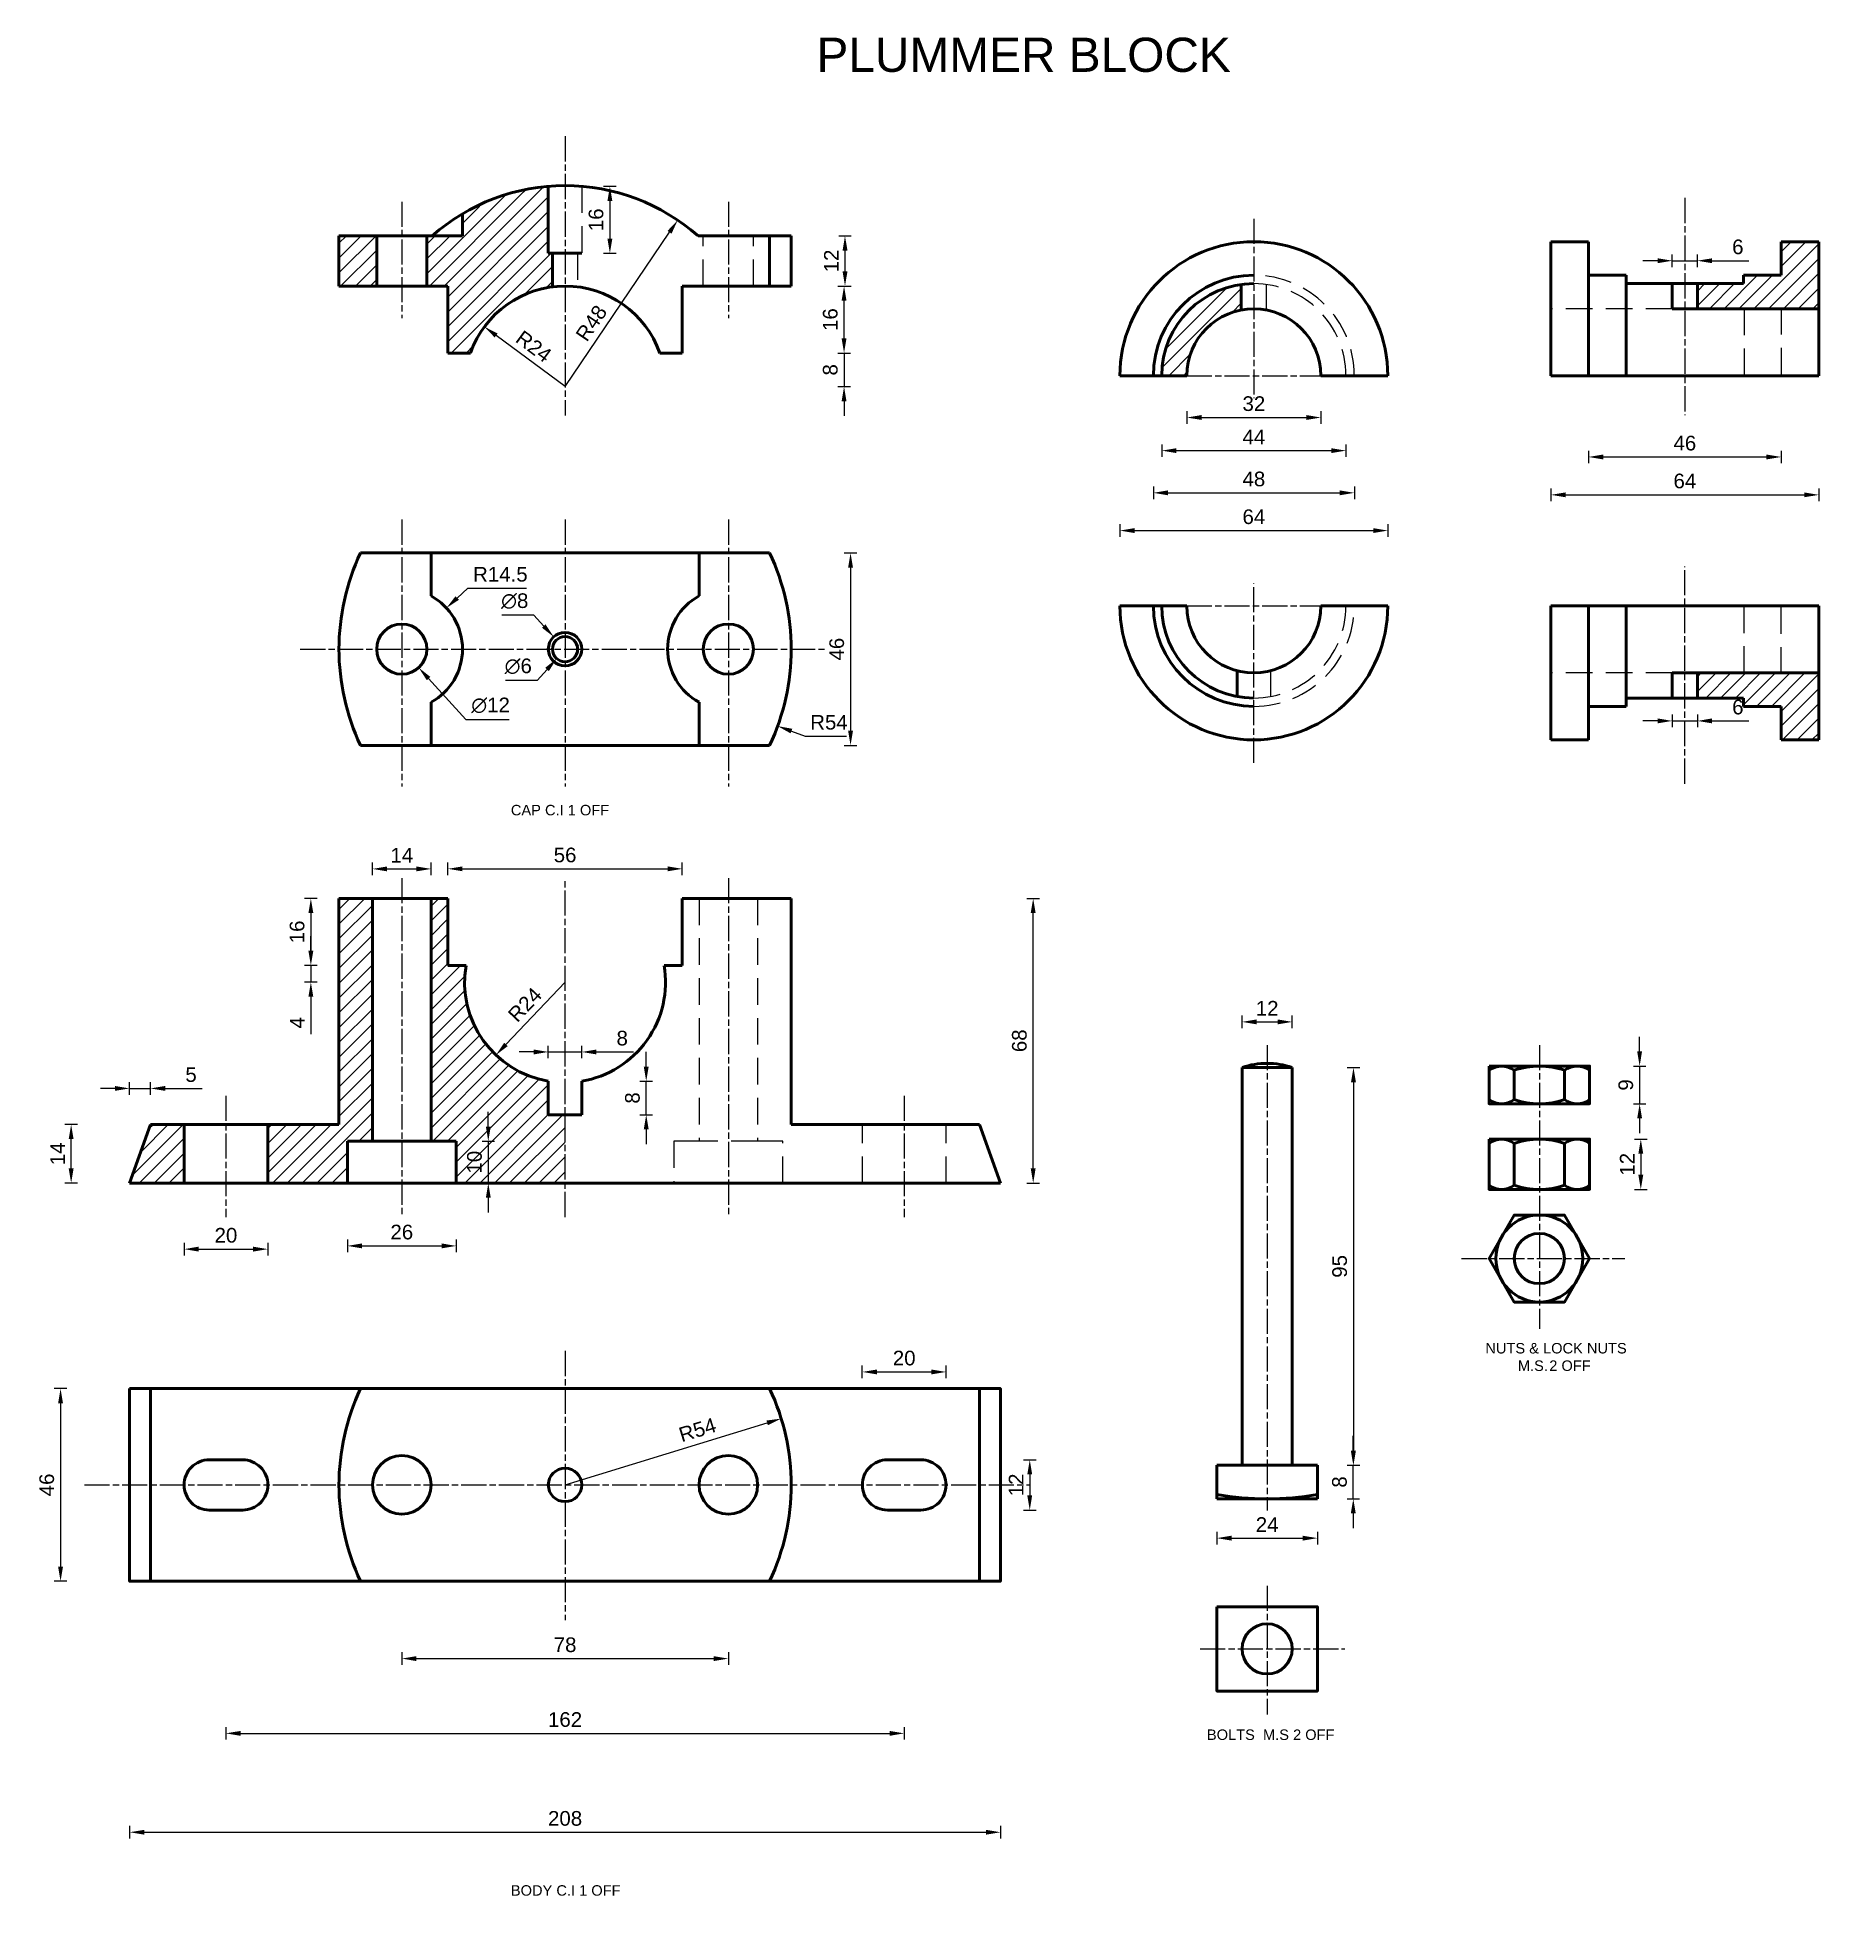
# Model space of a CAD drawing. Header units: millimetres. Extents: x 249 to 675, y 234 to 678.
import ezdxf

# ---------------------------------------------------------------- set-up
doc = ezdxf.new("R2010")
doc.units = ezdxf.units.MM
doc.linetypes.add('AM_ISO08W050x2', pattern=[9, 6, -0.75, 1.5, -0.75])
doc.linetypes.add('HIDDEN', pattern=[9.525, 6.35, -3.175])
doc.layers.add('AM_8', color=1, linetype='Continuous', lineweight=25)
doc.layers.add('BODY LINE', color=7, linetype='Continuous', lineweight=50)
for name, color, linetype in [('CENTER LINE', 40, 'AM_ISO08W050x2'), ('DIMENSION', 120, 'Continuous'), ('HATCH', 10, 'Continuous'), ('SECTION LINE', 210, 'HIDDEN')]:
    doc.layers.add(name, color=color, linetype=linetype)
doc.styles.get("Standard").update_dxf_attribs({"font": 'arial.ttf'})
doc.dimstyles.new('AM_ISO', dxfattribs={"dimtxt": 3.5, "dimasz": 3.5, "dimexe": 1.5, "dimexo": 1.5, "dimgap": 1.5, "dimtad": 1, "dimdsep": 46, "dimtxsty": 'Standard', "dimcen": 0, "dimclrd": 256, "dimclre": 256, "dimclrt": 3, "dimadec": 0, "dimazin": 2, "dimtp": 0.1, "dimtm": 0.1, "dimtfac": 0.71, "dimtmove": 0, "dimatfit": 3, "dimfxl": 1.5, "dimfxlon": 1, "dimlwd": -1, "dimlwe": -1, "dimarcsym": 1})
doc.dimstyles.new('AM_ISO$3', dxfattribs={"dimtxt": 3.5, "dimasz": 3.5, "dimexe": 1.5, "dimexo": 1.5, "dimgap": 1.5, "dimtad": 1, "dimtoh": 1, "dimdsep": 46, "dimtxsty": 'Standard', "dimcen": 0, "dimclrd": 256, "dimclre": 256, "dimclrt": 3, "dimadec": 0, "dimazin": 2, "dimtp": 0.1, "dimtm": 0.1, "dimtfac": 0.71, "dimtofl": 0, "dimtmove": 0, "dimatfit": 0, "dimfxl": 1.5, "dimfxlon": 1, "dimlwd": -1, "dimlwe": -1, "dimarcsym": 1})
doc.dimstyles.new('AM_ISO$4', dxfattribs={"dimtxt": 3.5, "dimasz": 3.5, "dimexe": 1.5, "dimexo": 1.5, "dimgap": 1.5, "dimtad": 1, "dimtoh": 1, "dimdsep": 46, "dimtxsty": 'Standard', "dimcen": 0, "dimclrd": 256, "dimclre": 256, "dimclrt": 3, "dimadec": 0, "dimazin": 2, "dimtp": 0.1, "dimtm": 0.1, "dimtfac": 0.71, "dimtofl": 0, "dimtmove": 0, "dimatfit": 0, "dimfxl": 1.5, "dimfxlon": 1, "dimlwd": -1, "dimlwe": -1, "dimarcsym": 1})
pattern_1 = [(45, (0, 0), (-1.767767, 1.767767), [])]

msp = doc.modelspace()

# ---------------------------------------------------------------- texts
at = {"attachment_point": 1}
for s, width, gutter_width, insert, char_height in [('    PLUMMER BLOCK', 122.58384, 40.857, (422.411, 677.746), 8.17145), ('CAP C.I 1 OFF', 37.50369, 12.5, (362.096, 494.494), 2.5), ('NUTS & LOCK NUTS\\P\\pxi-3,l6.10505,t6.10505;M.S.^I2 OFF', 37.50369, 12.5, (594.852, 365.962), 2.5), ('BOLTS  M.S 2 OFF', 37.50369, 12.5, (528.347, 273.65), 2.5), ('BODY C.I 1 OFF', 37.50369, 12.5, (362.096, 236.449), 2.5)]:
    msp.add_mtext_dynamic_manual_height_columns(s, width=width, gutter_width=gutter_width, heights=[0], dxfattribs=dict(at, insert=insert, char_height=char_height))

# ---------------------------------------------------------------- blocks, each defined once
blk = doc.blocks.new('*D3')
at = {"layer": 'Defpoints', "color": 0, "transparency": 16777216}
for p in [(548.73, 442.66), (536.73, 431.76), (548.73, 431.76)]:
    blk.add_point(p, dxfattribs=at)
at = {"layer": 'DIMENSION', "linetype": 'ByBlock', "transparency": 16777216}
for p, q in [((536.73, 441.16), (536.73, 444.16)), ((548.73, 441.16), (548.73, 444.16)), ((540.23, 442.66), (545.23, 442.66))]:
    blk.add_line(p, q, dxfattribs=at)
at = {"layer": 'DIMENSION', "transparency": 16777216}
for points in [[(540.23, 443.24), (540.23, 442.07), (536.73, 442.66)], [(545.23, 443.24), (545.23, 442.07), (548.73, 442.66)]]:
    blk.add_solid(points, dxfattribs=at)
at = {"layer": 'DIMENSION', "color": 3, "transparency": 16777216, "insert": (542.73, 445.91), "char_height": 3.5, "attachment_point": 5}
blk.add_mtext('12', dxfattribs=at)
blk = doc.blocks.new('*D4')
at = {"layer": 'Defpoints', "color": 0, "transparency": 16777216}
for p in [(548.73, 431.76), (548.73, 336.76), (563.35, 336.76)]:
    blk.add_point(p, dxfattribs=at)
at = {"layer": 'DIMENSION', "linetype": 'ByBlock', "transparency": 16777216}
for p, q in [((561.85, 431.76), (564.85, 431.76)), ((563.35, 428.26), (563.35, 340.26)), ((561.85, 336.76), (564.85, 336.76))]:
    blk.add_line(p, q, dxfattribs=at)
at = {"layer": 'DIMENSION', "transparency": 16777216}
for points in [[(562.77, 428.26), (563.93, 428.26), (563.35, 431.76)], [(562.77, 340.26), (563.93, 340.26), (563.35, 336.76)]]:
    blk.add_solid(points, dxfattribs=at)
at = {"layer": 'DIMENSION', "color": 3, "transparency": 16777216, "insert": (560.06, 384.26), "char_height": 3.5, "attachment_point": 5, "rotation": 90}
blk.add_mtext('95', dxfattribs=at)
blk = doc.blocks.new('*D5')
at = {"layer": 'Defpoints', "color": 0, "transparency": 16777216}
for p in [(554.73, 336.76), (563.31, 336.76), (554.73, 328.76)]:
    blk.add_point(p, dxfattribs=at)
at = {"layer": 'DIMENSION', "linetype": 'ByBlock', "transparency": 16777216}
for p, q in [((563.31, 340.26), (563.31, 343.76)), ((561.81, 336.76), (564.81, 336.76)), ((563.31, 328.76), (563.31, 336.76)), ((561.81, 328.76), (564.81, 328.76)), ((563.31, 325.26), (563.31, 321.76))]:
    blk.add_line(p, q, dxfattribs=at)
at = {"layer": 'DIMENSION', "transparency": 16777216}
for points in [[(562.72, 340.26), (563.89, 340.26), (563.31, 336.76)], [(562.72, 325.26), (563.89, 325.26), (563.31, 328.76)]]:
    blk.add_solid(points, dxfattribs=at)
at = {"layer": 'DIMENSION', "color": 3, "transparency": 16777216, "insert": (560.02, 332.76), "char_height": 3.5, "attachment_point": 5, "rotation": 90}
blk.add_mtext('8', dxfattribs=at)
blk = doc.blocks.new('*D6')
at = {"layer": 'Defpoints', "color": 0, "transparency": 16777216}
for p in [(530.73, 328.76), (554.73, 328.76), (554.73, 319.35)]:
    blk.add_point(p, dxfattribs=at)
at = {"layer": 'DIMENSION', "linetype": 'ByBlock', "transparency": 16777216}
for p, q in [((530.73, 320.85), (530.73, 317.85)), ((554.73, 320.85), (554.73, 317.85)), ((534.23, 319.35), (551.23, 319.35))]:
    blk.add_line(p, q, dxfattribs=at)
at = {"layer": 'DIMENSION', "transparency": 16777216}
for points in [[(534.23, 319.93), (534.23, 318.76), (530.73, 319.35)], [(551.23, 319.93), (551.23, 318.76), (554.73, 319.35)]]:
    blk.add_solid(points, dxfattribs=at)
at = {"layer": 'DIMENSION', "color": 3, "transparency": 16777216, "insert": (542.73, 322.6), "char_height": 3.5, "attachment_point": 5}
blk.add_mtext('24', dxfattribs=at)
blk = doc.blocks.new('*D7')
at = {"layer": 'Defpoints', "color": 0, "transparency": 16777216}
for p in [(619.75, 432.1), (619.75, 423.1), (631.7, 423.1)]:
    blk.add_point(p, dxfattribs=at)
at = {"layer": 'DIMENSION', "linetype": 'ByBlock', "transparency": 16777216}
for p, q in [((631.7, 435.6), (631.7, 439.1)), ((630.2, 432.1), (633.2, 432.1)), ((631.7, 432.1), (631.7, 423.1)), ((630.2, 423.1), (633.2, 423.1)), ((631.7, 419.6), (631.7, 416.1))]:
    blk.add_line(p, q, dxfattribs=at)
at = {"layer": 'DIMENSION', "transparency": 16777216}
for points in [[(631.12, 435.6), (632.28, 435.6), (631.7, 432.1)], [(631.12, 419.6), (632.28, 419.6), (631.7, 423.1)]]:
    blk.add_solid(points, dxfattribs=at)
at = {"layer": 'DIMENSION', "color": 3, "transparency": 16777216, "insert": (628.41, 427.6), "char_height": 3.5, "attachment_point": 5, "rotation": 90}
blk.add_mtext('9', dxfattribs=at)
blk = doc.blocks.new('*D8')
at = {"layer": 'Defpoints', "color": 0, "transparency": 16777216}
for p in [(619.75, 414.65), (619.75, 402.65), (631.98, 402.65)]:
    blk.add_point(p, dxfattribs=at)
at = {"layer": 'DIMENSION', "linetype": 'ByBlock', "transparency": 16777216}
for p, q in [((630.48, 414.65), (633.48, 414.65)), ((631.98, 411.15), (631.98, 406.15)), ((630.48, 402.65), (633.48, 402.65))]:
    blk.add_line(p, q, dxfattribs=at)
at = {"layer": 'DIMENSION', "transparency": 16777216}
for points in [[(631.4, 411.15), (632.57, 411.15), (631.98, 414.65)], [(631.4, 406.15), (632.57, 406.15), (631.98, 402.65)]]:
    blk.add_solid(points, dxfattribs=at)
at = {"layer": 'DIMENSION', "color": 3, "transparency": 16777216, "insert": (628.73, 408.65), "char_height": 3.5, "attachment_point": 5, "rotation": 90}
blk.add_mtext('12', dxfattribs=at)
blk = doc.blocks.new('*D9')
at = {"layer": 'Defpoints', "color": 0, "transparency": 16777216}
for p in [(294.04, 332.06), (456.04, 332.06), (456.04, 272.72)]:
    blk.add_point(p, dxfattribs=at)
at = {"layer": 'DIMENSION', "linetype": 'ByBlock', "transparency": 16777216}
for p, q in [((294.04, 274.22), (294.04, 271.22)), ((297.54, 272.72), (452.54, 272.72)), ((456.04, 274.22), (456.04, 271.22))]:
    blk.add_line(p, q, dxfattribs=at)
at = {"layer": 'DIMENSION', "transparency": 16777216}
for points in [[(297.54, 273.3), (297.54, 272.13), (294.04, 272.72)], [(452.54, 273.3), (452.54, 272.13), (456.04, 272.72)]]:
    blk.add_solid(points, dxfattribs=at)
at = {"layer": 'DIMENSION', "color": 3, "transparency": 16777216, "insert": (375.04, 276), "char_height": 3.5, "attachment_point": 5}
blk.add_mtext('162', dxfattribs=at)
blk = doc.blocks.new('*D10')
at = {"layer": 'Defpoints', "color": 0, "transparency": 16777216}
for p in [(271.04, 309.06), (479.04, 309.06), (479.04, 249.1)]:
    blk.add_point(p, dxfattribs=at)
at = {"layer": 'DIMENSION', "linetype": 'ByBlock', "transparency": 16777216}
for p, q in [((271.04, 250.6), (271.04, 247.6)), ((274.54, 249.1), (475.54, 249.1)), ((479.04, 250.6), (479.04, 247.6))]:
    blk.add_line(p, q, dxfattribs=at)
at = {"layer": 'DIMENSION', "transparency": 16777216}
for points in [[(274.54, 249.68), (274.54, 248.52), (271.04, 249.1)], [(475.54, 249.68), (475.54, 248.52), (479.04, 249.1)]]:
    blk.add_solid(points, dxfattribs=at)
at = {"layer": 'DIMENSION', "color": 3, "transparency": 16777216, "insert": (375.04, 252.39), "char_height": 3.5, "attachment_point": 5}
blk.add_mtext('208', dxfattribs=at)
blk = doc.blocks.new('*D11')
at = {"layer": 'Defpoints', "color": 0, "transparency": 16777216}
for p in [(336.04, 332.06), (414.04, 332.06), (414.04, 290.58)]:
    blk.add_point(p, dxfattribs=at)
at = {"layer": 'DIMENSION', "linetype": 'ByBlock', "transparency": 16777216}
for p, q in [((336.04, 292.08), (336.04, 289.08)), ((339.54, 290.58), (410.54, 290.58)), ((414.04, 292.08), (414.04, 289.08))]:
    blk.add_line(p, q, dxfattribs=at)
at = {"layer": 'DIMENSION', "transparency": 16777216}
for points in [[(339.54, 291.16), (339.54, 289.99), (336.04, 290.58)], [(410.54, 291.16), (410.54, 289.99), (414.04, 290.58)]]:
    blk.add_solid(points, dxfattribs=at)
at = {"layer": 'DIMENSION', "color": 3, "transparency": 16777216, "insert": (375.04, 293.86), "char_height": 3.5, "attachment_point": 5}
blk.add_mtext('78', dxfattribs=at)
blk = doc.blocks.new('*D12')
at = {"layer": 'Defpoints', "color": 0, "transparency": 16777216}
for p in [(456.04, 338.06), (456.04, 326.06), (486.03, 326.06)]:
    blk.add_point(p, dxfattribs=at)
at = {"layer": 'DIMENSION', "linetype": 'ByBlock', "transparency": 16777216}
for p, q in [((484.53, 338.06), (487.53, 338.06)), ((486.03, 334.56), (486.03, 329.56)), ((484.53, 326.06), (487.53, 326.06))]:
    blk.add_line(p, q, dxfattribs=at)
at = {"layer": 'DIMENSION', "transparency": 16777216}
for points in [[(485.44, 334.56), (486.61, 334.56), (486.03, 338.06)], [(485.44, 329.56), (486.61, 329.56), (486.03, 326.06)]]:
    blk.add_solid(points, dxfattribs=at)
at = {"layer": 'DIMENSION', "color": 3, "transparency": 16777216, "insert": (482.77, 332.06), "char_height": 3.5, "attachment_point": 5, "rotation": 90}
blk.add_mtext('12', dxfattribs=at)
blk = doc.blocks.new('*D13')
at = {"layer": 'Defpoints', "color": 0, "transparency": 16777216}
for p in [(466.04, 359.05), (446.04, 332.06), (466.04, 332.06)]:
    blk.add_point(p, dxfattribs=at)
at = {"layer": 'DIMENSION', "linetype": 'ByBlock', "transparency": 16777216}
for p, q in [((446.04, 357.55), (446.04, 360.55)), ((466.04, 357.55), (466.04, 360.55)), ((449.54, 359.05), (462.54, 359.05))]:
    blk.add_line(p, q, dxfattribs=at)
at = {"layer": 'DIMENSION', "transparency": 16777216}
for points in [[(449.54, 359.63), (449.54, 358.47), (446.04, 359.05)], [(462.54, 359.63), (462.54, 358.47), (466.04, 359.05)]]:
    blk.add_solid(points, dxfattribs=at)
at = {"layer": 'DIMENSION', "color": 3, "transparency": 16777216, "insert": (456.04, 362.34), "char_height": 3.5, "attachment_point": 5}
blk.add_mtext('20', dxfattribs=at)
blk = doc.blocks.new('*D14')
at = {"layer": 'Defpoints', "color": 0, "transparency": 16777216}
for p in [(426.67, 347.9), (375.04, 332.06)]:
    blk.add_point(p, dxfattribs=at)
at = {"layer": 'DIMENSION', "linetype": 'ByBlock', "transparency": 16777216}
blk.add_line((375.04, 332.06), (423.32, 346.88), dxfattribs=at)
at = {"layer": 'DIMENSION', "transparency": 16777216}
blk.add_solid([(423.15, 347.44), (423.49, 346.32), (426.67, 347.9)], dxfattribs=at)
at = {"layer": 'DIMENSION', "color": 3, "transparency": 16777216, "insert": (406.67, 345.2), "char_height": 3.5, "attachment_point": 5, "rotation": 17.057}
blk.add_mtext('R54', dxfattribs=at)
blk = doc.blocks.new('*D15')
at = {"layer": 'Defpoints', "color": 0, "transparency": 16777216}
for p in [(271.04, 355.06), (254.54, 309.06), (271.04, 309.06)]:
    blk.add_point(p, dxfattribs=at)
at = {"layer": 'DIMENSION', "linetype": 'ByBlock', "transparency": 16777216}
for p, q in [((256.04, 355.06), (253.04, 355.06)), ((254.54, 351.56), (254.54, 312.56)), ((256.04, 309.06), (253.04, 309.06))]:
    blk.add_line(p, q, dxfattribs=at)
at = {"layer": 'DIMENSION', "transparency": 16777216}
for points in [[(253.95, 351.56), (255.12, 351.56), (254.54, 355.06)], [(253.95, 312.56), (255.12, 312.56), (254.54, 309.06)]]:
    blk.add_solid(points, dxfattribs=at)
at = {"layer": 'DIMENSION', "color": 3, "transparency": 16777216, "insert": (251.25, 332.06), "char_height": 3.5, "attachment_point": 5, "rotation": 90}
blk.add_mtext('46', dxfattribs=at)
blk = doc.blocks.new('*D16')
at = {"layer": 'Defpoints', "color": 0, "transparency": 16777216}
for p in [(257.07, 418.15), (276.04, 418.15), (271.04, 404.15)]:
    blk.add_point(p, dxfattribs=at)
at = {"layer": 'DIMENSION', "linetype": 'ByBlock', "transparency": 16777216}
for p, q in [((258.57, 418.15), (255.57, 418.15)), ((257.07, 407.65), (257.07, 414.65)), ((258.57, 404.15), (255.57, 404.15))]:
    blk.add_line(p, q, dxfattribs=at)
at = {"layer": 'DIMENSION', "transparency": 16777216}
for points in [[(256.48, 414.65), (257.65, 414.65), (257.07, 418.15)], [(256.48, 407.65), (257.65, 407.65), (257.07, 404.15)]]:
    blk.add_solid(points, dxfattribs=at)
at = {"layer": 'DIMENSION', "color": 3, "transparency": 16777216, "insert": (253.81, 411.15), "char_height": 3.5, "attachment_point": 5, "rotation": 90}
blk.add_mtext('14', dxfattribs=at)
blk = doc.blocks.new('*D17')
at = {"layer": 'Defpoints', "color": 0, "transparency": 16777216}
for p in [(276.04, 426.77), (276.04, 418.15), (271.04, 404.15)]:
    blk.add_point(p, dxfattribs=at)
at = {"layer": 'DIMENSION', "linetype": 'ByBlock', "transparency": 16777216}
for p, q in [((267.54, 426.77), (264.04, 426.77)), ((271.04, 425.27), (271.04, 428.27)), ((271.04, 426.77), (276.04, 426.77)), ((276.04, 425.27), (276.04, 428.27)), ((279.54, 426.77), (288.36, 426.77))]:
    blk.add_line(p, q, dxfattribs=at)
at = {"layer": 'DIMENSION', "transparency": 16777216}
for points in [[(267.54, 427.35), (267.54, 426.19), (271.04, 426.77)], [(279.54, 427.35), (279.54, 426.19), (276.04, 426.77)]]:
    blk.add_solid(points, dxfattribs=at)
at = {"layer": 'DIMENSION', "color": 3, "transparency": 16777216, "insert": (285.7, 430.05), "char_height": 3.5, "attachment_point": 5}
blk.add_mtext('5', dxfattribs=at)
blk = doc.blocks.new('*D18')
at = {"layer": 'Defpoints', "color": 0, "transparency": 16777216}
for p in [(284.04, 404.15), (304.04, 404.15), (304.04, 388.38)]:
    blk.add_point(p, dxfattribs=at)
at = {"layer": 'DIMENSION', "linetype": 'ByBlock', "transparency": 16777216}
for p, q in [((284.04, 389.88), (284.04, 386.88)), ((287.54, 388.38), (300.54, 388.38)), ((304.04, 389.88), (304.04, 386.88))]:
    blk.add_line(p, q, dxfattribs=at)
at = {"layer": 'DIMENSION', "transparency": 16777216}
for points in [[(287.54, 388.97), (287.54, 387.8), (284.04, 388.38)], [(300.54, 388.97), (300.54, 387.8), (304.04, 388.38)]]:
    blk.add_solid(points, dxfattribs=at)
at = {"layer": 'DIMENSION', "color": 3, "transparency": 16777216, "insert": (294.04, 391.67), "char_height": 3.5, "attachment_point": 5}
blk.add_mtext('20', dxfattribs=at)
blk = doc.blocks.new('*D19')
at = {"layer": 'Defpoints', "color": 0, "transparency": 16777216}
for p in [(323.04, 404.15), (349.04, 404.15), (349.04, 389.15)]:
    blk.add_point(p, dxfattribs=at)
at = {"layer": 'DIMENSION', "linetype": 'ByBlock', "transparency": 16777216}
for p, q in [((323.04, 390.65), (323.04, 387.65)), ((326.54, 389.15), (345.54, 389.15)), ((349.04, 390.65), (349.04, 387.65))]:
    blk.add_line(p, q, dxfattribs=at)
at = {"layer": 'DIMENSION', "transparency": 16777216}
for points in [[(326.54, 389.74), (326.54, 388.57), (323.04, 389.15)], [(345.54, 389.74), (345.54, 388.57), (349.04, 389.15)]]:
    blk.add_solid(points, dxfattribs=at)
at = {"layer": 'DIMENSION', "color": 3, "transparency": 16777216, "insert": (336.04, 392.44), "char_height": 3.5, "attachment_point": 5}
blk.add_mtext('26', dxfattribs=at)
blk = doc.blocks.new('*D20')
at = {"layer": 'Defpoints', "color": 0, "transparency": 16777216}
for p in [(349.04, 414.15), (349.04, 404.15), (356.7, 404.15)]:
    blk.add_point(p, dxfattribs=at)
at = {"layer": 'DIMENSION', "linetype": 'ByBlock', "transparency": 16777216}
for p, q in [((356.7, 417.65), (356.7, 421.15)), ((355.2, 414.15), (358.2, 414.15)), ((356.7, 414.15), (356.7, 404.15)), ((355.2, 404.15), (358.2, 404.15)), ((356.7, 400.65), (356.7, 397.15))]:
    blk.add_line(p, q, dxfattribs=at)
at = {"layer": 'DIMENSION', "transparency": 16777216}
for points in [[(356.12, 417.65), (357.28, 417.65), (356.7, 414.15)], [(356.12, 400.65), (357.28, 400.65), (356.7, 404.15)]]:
    blk.add_solid(points, dxfattribs=at)
at = {"layer": 'DIMENSION', "color": 3, "transparency": 16777216, "insert": (353.41, 409.15), "char_height": 3.5, "attachment_point": 5, "rotation": 90}
blk.add_mtext('10', dxfattribs=at)
blk = doc.blocks.new('*D21')
at = {"layer": 'Defpoints', "color": 0, "transparency": 16777216}
for p in [(343.04, 479.2), (329.04, 472.15), (343.04, 472.15)]:
    blk.add_point(p, dxfattribs=at)
at = {"layer": 'DIMENSION', "linetype": 'ByBlock', "transparency": 16777216}
for p, q in [((329.04, 477.7), (329.04, 480.7)), ((343.04, 477.7), (343.04, 480.7)), ((332.54, 479.2), (339.54, 479.2))]:
    blk.add_line(p, q, dxfattribs=at)
at = {"layer": 'DIMENSION', "transparency": 16777216}
for points in [[(332.54, 479.78), (332.54, 478.62), (329.04, 479.2)], [(339.54, 479.78), (339.54, 478.62), (343.04, 479.2)]]:
    blk.add_solid(points, dxfattribs=at)
at = {"layer": 'DIMENSION', "color": 3, "transparency": 16777216, "insert": (336.04, 482.46), "char_height": 3.5, "attachment_point": 5}
blk.add_mtext('14', dxfattribs=at)
blk = doc.blocks.new('*D22')
at = {"layer": 'Defpoints', "color": 0, "transparency": 16777216}
for p in [(347.04, 472.15), (314.32, 456.15), (347.04, 456.15)]:
    blk.add_point(p, dxfattribs=at)
at = {"layer": 'DIMENSION', "linetype": 'ByBlock', "transparency": 16777216}
for p, q in [((315.82, 472.15), (312.82, 472.15)), ((314.32, 468.65), (314.32, 459.65)), ((315.82, 456.15), (312.82, 456.15))]:
    blk.add_line(p, q, dxfattribs=at)
at = {"layer": 'DIMENSION', "transparency": 16777216}
for points in [[(313.74, 468.65), (314.91, 468.65), (314.32, 472.15)], [(313.74, 459.65), (314.91, 459.65), (314.32, 456.15)]]:
    blk.add_solid(points, dxfattribs=at)
at = {"layer": 'DIMENSION', "color": 3, "transparency": 16777216, "insert": (311.04, 464.15), "char_height": 3.5, "attachment_point": 5, "rotation": 90}
blk.add_mtext('16', dxfattribs=at)
blk = doc.blocks.new('*D23')
at = {"layer": 'Defpoints', "color": 0, "transparency": 16777216}
for p in [(351.38, 456.15), (314.32, 452.15), (351.38, 452.15)]:
    blk.add_point(p, dxfattribs=at)
at = {"layer": 'DIMENSION', "linetype": 'ByBlock', "transparency": 16777216}
for p, q in [((314.32, 459.65), (314.32, 463.15)), ((315.82, 456.15), (312.82, 456.15)), ((314.32, 456.15), (314.32, 452.15)), ((315.82, 452.15), (312.82, 452.15)), ((314.32, 448.65), (314.32, 439.73))]:
    blk.add_line(p, q, dxfattribs=at)
at = {"layer": 'DIMENSION', "transparency": 16777216}
for points in [[(313.74, 459.65), (314.91, 459.65), (314.32, 456.15)], [(313.74, 448.65), (314.91, 448.65), (314.32, 452.15)]]:
    blk.add_solid(points, dxfattribs=at)
at = {"layer": 'DIMENSION', "color": 3, "transparency": 16777216, "insert": (311.07, 442.44), "char_height": 3.5, "attachment_point": 5, "rotation": 90}
blk.add_mtext('4', dxfattribs=at)
blk = doc.blocks.new('*D24')
at = {"layer": 'Defpoints', "color": 0, "transparency": 16777216}
for p in [(379.04, 435.48), (371.04, 428.49), (379.04, 428.49)]:
    blk.add_point(p, dxfattribs=at)
at = {"layer": 'DIMENSION', "linetype": 'ByBlock', "transparency": 16777216}
for p, q in [((367.54, 435.48), (364.04, 435.48)), ((371.04, 433.98), (371.04, 436.98)), ((371.04, 435.48), (379.04, 435.48)), ((379.04, 433.98), (379.04, 436.98)), ((382.54, 435.48), (391.35, 435.48))]:
    blk.add_line(p, q, dxfattribs=at)
at = {"layer": 'DIMENSION', "transparency": 16777216}
for points in [[(367.54, 436.06), (367.54, 434.89), (371.04, 435.48)], [(382.54, 436.06), (382.54, 434.89), (379.04, 435.48)]]:
    blk.add_solid(points, dxfattribs=at)
at = {"layer": 'DIMENSION', "color": 3, "transparency": 16777216, "insert": (388.69, 438.76), "char_height": 3.5, "attachment_point": 5}
blk.add_mtext('8', dxfattribs=at)
blk = doc.blocks.new('*D25')
at = {"layer": 'Defpoints', "color": 0, "transparency": 16777216}
for p in [(379.04, 428.49), (394.42, 428.49), (379.04, 420.49)]:
    blk.add_point(p, dxfattribs=at)
at = {"layer": 'DIMENSION', "linetype": 'ByBlock', "transparency": 16777216}
for p, q in [((394.42, 431.99), (394.42, 435.49)), ((392.92, 428.49), (395.92, 428.49)), ((394.42, 420.49), (394.42, 428.49)), ((392.92, 420.49), (395.92, 420.49)), ((394.42, 416.99), (394.42, 413.49))]:
    blk.add_line(p, q, dxfattribs=at)
at = {"layer": 'DIMENSION', "transparency": 16777216}
for points in [[(393.84, 431.99), (395.01, 431.99), (394.42, 428.49)], [(393.84, 416.99), (395.01, 416.99), (394.42, 420.49)]]:
    blk.add_solid(points, dxfattribs=at)
at = {"layer": 'DIMENSION', "color": 3, "transparency": 16777216, "insert": (391.14, 424.49), "char_height": 3.5, "attachment_point": 5, "rotation": 90}
blk.add_mtext('8', dxfattribs=at)
blk = doc.blocks.new('*D26')
at = {"layer": 'Defpoints', "color": 0, "transparency": 16777216}
for p in [(403.04, 479.22), (347.04, 472.15), (403.04, 472.15)]:
    blk.add_point(p, dxfattribs=at)
at = {"layer": 'DIMENSION', "linetype": 'ByBlock', "transparency": 16777216}
for p, q in [((347.04, 477.72), (347.04, 480.72)), ((403.04, 477.72), (403.04, 480.72)), ((350.54, 479.22), (399.54, 479.22))]:
    blk.add_line(p, q, dxfattribs=at)
at = {"layer": 'DIMENSION', "transparency": 16777216}
for points in [[(350.54, 479.8), (350.54, 478.64), (347.04, 479.22)], [(399.54, 479.8), (399.54, 478.64), (403.04, 479.22)]]:
    blk.add_solid(points, dxfattribs=at)
at = {"layer": 'DIMENSION', "color": 3, "transparency": 16777216, "insert": (375.04, 482.51), "char_height": 3.5, "attachment_point": 5}
blk.add_mtext('56', dxfattribs=at)
blk = doc.blocks.new('*D27')
at = {"layer": 'Defpoints', "color": 0, "transparency": 16777216}
for p in [(479.04, 472.15), (486.85, 472.15), (479.04, 404.15)]:
    blk.add_point(p, dxfattribs=at)
at = {"layer": 'DIMENSION', "linetype": 'ByBlock', "transparency": 16777216}
for p, q in [((485.35, 472.15), (488.35, 472.15)), ((486.85, 407.65), (486.85, 468.65)), ((485.35, 404.15), (488.35, 404.15))]:
    blk.add_line(p, q, dxfattribs=at)
at = {"layer": 'DIMENSION', "transparency": 16777216}
for points in [[(486.26, 468.65), (487.43, 468.65), (486.85, 472.15)], [(486.26, 407.65), (487.43, 407.65), (486.85, 404.15)]]:
    blk.add_solid(points, dxfattribs=at)
at = {"layer": 'DIMENSION', "color": 3, "transparency": 16777216, "insert": (483.56, 438.15), "char_height": 3.5, "attachment_point": 5, "rotation": 90}
blk.add_mtext('68', dxfattribs=at)
blk = doc.blocks.new('*D28')
at = {"layer": 'Defpoints', "color": 0, "transparency": 16777216}
for p in [(375.04, 452.15), (358.52, 434.74)]:
    blk.add_point(p, dxfattribs=at)
at = {"layer": 'DIMENSION', "linetype": 'ByBlock', "transparency": 16777216}
blk.add_line((375.04, 452.15), (360.93, 437.28), dxfattribs=at)
at = {"layer": 'DIMENSION', "transparency": 16777216}
blk.add_solid([(360.51, 437.68), (361.35, 436.88), (358.52, 434.74)], dxfattribs=at)
at = {"layer": 'DIMENSION', "color": 3, "transparency": 16777216, "insert": (365.45, 446.78), "char_height": 3.5, "attachment_point": 5, "rotation": 46.4985}
blk.add_mtext('R24', dxfattribs=at)
blk = doc.blocks.new('*D29')
at = {"layer": 'Defpoints', "color": 0, "transparency": 16777216}
for p in [(423.9, 554.69), (423.9, 508.69), (443.23, 508.69)]:
    blk.add_point(p, dxfattribs=at)
at = {"layer": 'DIMENSION', "linetype": 'ByBlock', "transparency": 16777216}
for p, q in [((441.73, 554.69), (444.73, 554.69)), ((443.23, 551.19), (443.23, 512.19)), ((441.73, 508.69), (444.73, 508.69))]:
    blk.add_line(p, q, dxfattribs=at)
at = {"layer": 'DIMENSION', "transparency": 16777216}
for points in [[(442.65, 551.19), (443.81, 551.19), (443.23, 554.69)], [(442.65, 512.19), (443.81, 512.19), (443.23, 508.69)]]:
    blk.add_solid(points, dxfattribs=at)
at = {"layer": 'DIMENSION', "color": 3, "transparency": 16777216, "insert": (439.94, 531.69), "char_height": 3.5, "attachment_point": 5, "rotation": 90}
blk.add_mtext('46', dxfattribs=at)
blk = doc.blocks.new('*D30')
at = {"layer": 'Defpoints', "color": 0, "transparency": 16777216}
for p in [(346.7, 541.53), (336.04, 531.69)]:
    blk.add_point(p, dxfattribs=at)
at = {"layer": 'DIMENSION', "linetype": 'ByBlock', "transparency": 16777216}
for p, q in [((349.27, 543.9), (351.84, 546.28)), ((351.84, 546.28), (365.81, 546.28))]:
    blk.add_line(p, q, dxfattribs=at)
at = {"layer": 'DIMENSION', "transparency": 16777216}
blk.add_solid([(348.87, 544.33), (349.67, 543.47), (346.7, 541.53)], dxfattribs=at)
at = {"layer": 'DIMENSION', "color": 3, "transparency": 16777216, "insert": (359.58, 549.56), "char_height": 3.5, "attachment_point": 5}
blk.add_mtext('R14.5', dxfattribs=at)
blk = doc.blocks.new('*D31')
at = {"layer": 'Defpoints', "color": 0, "transparency": 16777216}
for p in [(372.33, 534.63), (377.76, 528.76)]:
    blk.add_point(p, dxfattribs=at)
at = {"layer": 'DIMENSION', "linetype": 'ByBlock', "transparency": 16777216}
for p, q in [((367.58, 539.77), (359.97, 539.77)), ((369.95, 537.2), (367.58, 539.77))]:
    blk.add_line(p, q, dxfattribs=at)
at = {"layer": 'DIMENSION', "transparency": 16777216}
blk.add_solid([(370.38, 537.6), (369.52, 536.81), (372.33, 534.63)], dxfattribs=at)
at = {"layer": 'DIMENSION', "color": 3, "transparency": 16777216, "insert": (363.02, 543.16), "char_height": 3.5, "attachment_point": 5}
blk.add_mtext('∅8', dxfattribs=at)
blk = doc.blocks.new('*D32')
at = {"layer": 'Defpoints', "color": 0, "transparency": 16777216}
for p in [(377.03, 533.94), (373.05, 529.45)]:
    blk.add_point(p, dxfattribs=at)
at = {"layer": 'DIMENSION', "linetype": 'ByBlock', "transparency": 16777216}
for p, q in [((368.41, 524.21), (360.81, 524.21)), ((370.73, 526.83), (368.41, 524.21))]:
    blk.add_line(p, q, dxfattribs=at)
at = {"layer": 'DIMENSION', "transparency": 16777216}
blk.add_solid([(370.29, 527.22), (371.17, 526.44), (373.05, 529.45)], dxfattribs=at)
at = {"layer": 'DIMENSION', "color": 3, "transparency": 16777216, "insert": (363.86, 527.59), "char_height": 3.5, "attachment_point": 5}
blk.add_mtext('∅6', dxfattribs=at)
blk = doc.blocks.new('*D33')
at = {"layer": 'Defpoints', "color": 0, "transparency": 16777216}
for p in [(375.04, 531.69), (425.82, 513.31)]:
    blk.add_point(p, dxfattribs=at)
at = {"layer": 'DIMENSION', "linetype": 'ByBlock', "transparency": 16777216}
for p, q in [((429.11, 512.12), (432.4, 510.93)), ((432.4, 510.93), (442.25, 510.93))]:
    blk.add_line(p, q, dxfattribs=at)
at = {"layer": 'DIMENSION', "transparency": 16777216}
blk.add_solid([(429.31, 512.67), (428.91, 511.57), (425.82, 513.31)], dxfattribs=at)
at = {"layer": 'DIMENSION', "color": 3, "transparency": 16777216, "insert": (438.07, 514.21), "char_height": 3.5, "attachment_point": 5}
blk.add_mtext('R54', dxfattribs=at)
blk = doc.blocks.new('*D34')
at = {"layer": 'Defpoints', "color": 0, "transparency": 16777216}
for p in [(332, 536.13), (340.08, 527.26)]:
    blk.add_point(p, dxfattribs=at)
at = {"layer": 'DIMENSION', "linetype": 'ByBlock', "transparency": 16777216}
for p, q in [((342.44, 524.67), (351.36, 514.87)), ((351.36, 514.87), (361.65, 514.87))]:
    blk.add_line(p, q, dxfattribs=at)
at = {"layer": 'DIMENSION', "transparency": 16777216}
blk.add_solid([(342.87, 525.06), (342.01, 524.28), (340.08, 527.26)], dxfattribs=at)
at = {"layer": 'DIMENSION', "color": 3, "transparency": 16777216, "insert": (357.25, 518.25), "char_height": 3.5, "attachment_point": 5}
blk.add_mtext('∅12', dxfattribs=at)
blk = doc.blocks.new('*D35')
at = {"layer": 'Defpoints', "color": 0, "transparency": 16777216}
for p in [(507.56, 592.02), (571.56, 592.02), (571.56, 560.01)]:
    blk.add_point(p, dxfattribs=at)
at = {"layer": 'DIMENSION', "linetype": 'ByBlock', "transparency": 16777216}
for p, q in [((507.56, 561.51), (507.56, 558.51)), ((511.06, 560.01), (568.06, 560.01)), ((571.56, 561.51), (571.56, 558.51))]:
    blk.add_line(p, q, dxfattribs=at)
at = {"layer": 'DIMENSION', "transparency": 16777216}
for points in [[(511.06, 560.6), (511.06, 559.43), (507.56, 560.01)], [(568.06, 560.6), (568.06, 559.43), (571.56, 560.01)]]:
    blk.add_solid(points, dxfattribs=at)
at = {"layer": 'DIMENSION', "color": 3, "transparency": 16777216, "insert": (539.56, 563.3), "char_height": 3.5, "attachment_point": 5}
blk.add_mtext('64', dxfattribs=at)
blk = doc.blocks.new('*D36')
at = {"layer": 'Defpoints', "color": 0, "transparency": 16777216}
for p in [(515.56, 592.02), (563.56, 592.02), (563.56, 569.03)]:
    blk.add_point(p, dxfattribs=at)
at = {"layer": 'DIMENSION', "linetype": 'ByBlock', "transparency": 16777216}
for p, q in [((515.56, 570.53), (515.56, 567.53)), ((519.06, 569.03), (560.06, 569.03)), ((563.56, 570.53), (563.56, 567.53))]:
    blk.add_line(p, q, dxfattribs=at)
at = {"layer": 'DIMENSION', "transparency": 16777216}
for points in [[(519.06, 569.61), (519.06, 568.45), (515.56, 569.03)], [(560.06, 569.61), (560.06, 568.45), (563.56, 569.03)]]:
    blk.add_solid(points, dxfattribs=at)
at = {"layer": 'DIMENSION', "color": 3, "transparency": 16777216, "insert": (539.56, 572.32), "char_height": 3.5, "attachment_point": 5}
blk.add_mtext('48', dxfattribs=at)
blk = doc.blocks.new('*D37')
at = {"layer": 'Defpoints', "color": 0, "transparency": 16777216}
for p in [(517.56, 593.12), (561.56, 593.12), (561.56, 579.11)]:
    blk.add_point(p, dxfattribs=at)
at = {"layer": 'DIMENSION', "linetype": 'ByBlock', "transparency": 16777216}
for p, q in [((517.56, 580.61), (517.56, 577.61)), ((521.06, 579.11), (558.06, 579.11)), ((561.56, 580.61), (561.56, 577.61))]:
    blk.add_line(p, q, dxfattribs=at)
at = {"layer": 'DIMENSION', "transparency": 16777216}
for points in [[(521.06, 579.69), (521.06, 578.53), (517.56, 579.11)], [(558.06, 579.69), (558.06, 578.53), (561.56, 579.11)]]:
    blk.add_solid(points, dxfattribs=at)
at = {"layer": 'DIMENSION', "color": 3, "transparency": 16777216, "insert": (539.56, 582.36), "char_height": 3.5, "attachment_point": 5}
blk.add_mtext('44', dxfattribs=at)
blk = doc.blocks.new('*D38')
at = {"layer": 'Defpoints', "color": 0, "transparency": 16777216}
for p in [(523.56, 595), (555.56, 595), (555.56, 587.02)]:
    blk.add_point(p, dxfattribs=at)
at = {"layer": 'DIMENSION', "linetype": 'ByBlock', "transparency": 16777216}
for p, q in [((523.56, 588.52), (523.56, 585.52)), ((527.06, 587.02), (552.06, 587.02)), ((555.56, 588.52), (555.56, 585.52))]:
    blk.add_line(p, q, dxfattribs=at)
at = {"layer": 'DIMENSION', "transparency": 16777216}
for points in [[(527.06, 587.61), (527.06, 586.44), (523.56, 587.02)], [(552.06, 587.61), (552.06, 586.44), (555.56, 587.02)]]:
    blk.add_solid(points, dxfattribs=at)
at = {"layer": 'DIMENSION', "color": 3, "transparency": 16777216, "insert": (539.56, 590.31), "char_height": 3.5, "attachment_point": 5}
blk.add_mtext('32', dxfattribs=at)
blk = doc.blocks.new('*D39')
at = {"layer": 'Defpoints', "color": 0, "transparency": 16777216}
for p in [(645.5, 624.47), (639.5, 614.48), (645.5, 614.48)]:
    blk.add_point(p, dxfattribs=at)
at = {"layer": 'DIMENSION', "linetype": 'ByBlock', "transparency": 16777216}
for p, q in [((636, 624.47), (632.5, 624.47)), ((639.5, 622.97), (639.5, 625.97)), ((639.5, 624.47), (645.5, 624.47)), ((645.5, 622.97), (645.5, 625.97)), ((649, 624.47), (657.81, 624.47))]:
    blk.add_line(p, q, dxfattribs=at)
at = {"layer": 'DIMENSION', "transparency": 16777216}
for points in [[(636, 625.05), (636, 623.89), (639.5, 624.47)], [(649, 625.05), (649, 623.89), (645.5, 624.47)]]:
    blk.add_solid(points, dxfattribs=at)
at = {"layer": 'DIMENSION', "color": 3, "transparency": 16777216, "insert": (655.16, 627.76), "char_height": 3.5, "attachment_point": 5}
blk.add_mtext('6', dxfattribs=at)
blk = doc.blocks.new('*D40')
at = {"layer": 'Defpoints', "color": 0, "transparency": 16777216}
for p in [(610.5, 597), (674.5, 597), (674.5, 568.55)]:
    blk.add_point(p, dxfattribs=at)
at = {"layer": 'DIMENSION', "linetype": 'ByBlock', "transparency": 16777216}
for p, q in [((610.5, 570.05), (610.5, 567.05)), ((614, 568.55), (671, 568.55)), ((674.5, 570.05), (674.5, 567.05))]:
    blk.add_line(p, q, dxfattribs=at)
at = {"layer": 'DIMENSION', "transparency": 16777216}
for points in [[(614, 569.13), (614, 567.97), (610.5, 568.55)], [(671, 569.13), (671, 567.97), (674.5, 568.55)]]:
    blk.add_solid(points, dxfattribs=at)
at = {"layer": 'DIMENSION', "color": 3, "transparency": 16777216, "insert": (642.5, 571.84), "char_height": 3.5, "attachment_point": 5}
blk.add_mtext('64', dxfattribs=at)
blk = doc.blocks.new('*D41')
at = {"layer": 'Defpoints', "color": 0, "transparency": 16777216}
for p in [(619.5, 597), (665.5, 597), (665.5, 577.6)]:
    blk.add_point(p, dxfattribs=at)
at = {"layer": 'DIMENSION', "linetype": 'ByBlock', "transparency": 16777216}
for p, q in [((619.5, 579.1), (619.5, 576.1)), ((623, 577.6), (662, 577.6)), ((665.5, 579.1), (665.5, 576.1))]:
    blk.add_line(p, q, dxfattribs=at)
at = {"layer": 'DIMENSION', "transparency": 16777216}
for points in [[(623, 578.18), (623, 577.01), (619.5, 577.6)], [(662, 578.18), (662, 577.01), (665.5, 577.6)]]:
    blk.add_solid(points, dxfattribs=at)
at = {"layer": 'DIMENSION', "color": 3, "transparency": 16777216, "insert": (642.5, 580.88), "char_height": 3.5, "attachment_point": 5}
blk.add_mtext('46', dxfattribs=at)
blk = doc.blocks.new('*D42')
at = {"layer": 'Defpoints', "color": 0, "transparency": 16777216}
for p in [(639.5, 524.54), (645.5, 524.54), (645.5, 514.55)]:
    blk.add_point(p, dxfattribs=at)
at = {"layer": 'DIMENSION', "linetype": 'ByBlock', "transparency": 16777216}
for p, q in [((639.5, 516.05), (639.5, 513.05)), ((645.5, 516.05), (645.5, 513.05)), ((636, 514.55), (632.5, 514.55)), ((639.5, 514.55), (645.5, 514.55)), ((649, 514.55), (657.81, 514.55))]:
    blk.add_line(p, q, dxfattribs=at)
at = {"layer": 'DIMENSION', "transparency": 16777216}
for points in [[(636, 515.14), (636, 513.97), (639.5, 514.55)], [(649, 515.14), (649, 513.97), (645.5, 514.55)]]:
    blk.add_solid(points, dxfattribs=at)
at = {"layer": 'DIMENSION', "color": 3, "transparency": 16777216, "insert": (655.16, 517.84), "char_height": 3.5, "attachment_point": 5}
blk.add_mtext('6', dxfattribs=at)
blk = doc.blocks.new('*D44')
at = {"layer": 'Defpoints', "color": 0, "transparency": 16777216}
for p in [(355.76, 608.71), (375.04, 594.41)]:
    blk.add_point(p, dxfattribs=at)
at = {"layer": 'DIMENSION', "linetype": 'ByBlock', "transparency": 16777216}
blk.add_line((375.04, 594.41), (358.57, 606.62), dxfattribs=at)
at = {"layer": 'DIMENSION', "transparency": 16777216}
blk.add_solid([(358.92, 607.09), (358.23, 606.15), (355.76, 608.71)], dxfattribs=at)
at = {"layer": 'DIMENSION', "color": 3, "transparency": 16777216, "insert": (367.57, 604.01), "char_height": 3.5, "attachment_point": 5, "rotation": 323.4474}
blk.add_mtext('R24', dxfattribs=at)
blk = doc.blocks.new('*D45')
at = {"layer": 'Defpoints', "color": 0, "transparency": 16777216}
for p in [(401.95, 634.16), (375.04, 594.41)]:
    blk.add_point(p, dxfattribs=at)
at = {"layer": 'DIMENSION', "linetype": 'ByBlock', "transparency": 16777216}
blk.add_line((375.04, 594.41), (399.99, 631.26), dxfattribs=at)
at = {"layer": 'DIMENSION', "transparency": 16777216}
blk.add_solid([(399.51, 631.59), (400.47, 630.93), (401.95, 634.16)], dxfattribs=at)
at = {"layer": 'DIMENSION', "color": 3, "transparency": 16777216, "insert": (381.33, 609.56), "char_height": 3.5, "attachment_point": 5, "rotation": 55.9008}
blk.add_mtext('R48', dxfattribs=at)
blk = doc.blocks.new('*D46')
at = {"layer": 'Defpoints', "color": 0, "transparency": 16777216}
for p in [(429.04, 630.41), (429.04, 618.41), (441.9, 618.41)]:
    blk.add_point(p, dxfattribs=at)
at = {"layer": 'DIMENSION', "linetype": 'ByBlock', "transparency": 16777216}
for p, q in [((440.4, 630.41), (443.4, 630.41)), ((441.9, 626.91), (441.9, 621.91)), ((440.4, 618.41), (443.4, 618.41))]:
    blk.add_line(p, q, dxfattribs=at)
at = {"layer": 'DIMENSION', "transparency": 16777216}
for points in [[(441.32, 626.91), (442.49, 626.91), (441.9, 630.41)], [(441.32, 621.91), (442.49, 621.91), (441.9, 618.41)]]:
    blk.add_solid(points, dxfattribs=at)
at = {"layer": 'DIMENSION', "color": 3, "transparency": 16777216, "insert": (438.65, 624.41), "char_height": 3.5, "attachment_point": 5, "rotation": 90}
blk.add_mtext('12', dxfattribs=at)
blk = doc.blocks.new('*D47')
at = {"layer": 'Defpoints', "color": 0, "transparency": 16777216}
for p in [(403.04, 618.41), (441.68, 618.41), (403.04, 602.41)]:
    blk.add_point(p, dxfattribs=at)
at = {"layer": 'DIMENSION', "linetype": 'ByBlock', "transparency": 16777216}
for p, q in [((440.18, 618.41), (443.18, 618.41)), ((441.68, 605.91), (441.68, 614.91)), ((440.18, 602.41), (443.18, 602.41))]:
    blk.add_line(p, q, dxfattribs=at)
at = {"layer": 'DIMENSION', "transparency": 16777216}
for points in [[(441.09, 614.91), (442.26, 614.91), (441.68, 618.41)], [(441.09, 605.91), (442.26, 605.91), (441.68, 602.41)]]:
    blk.add_solid(points, dxfattribs=at)
at = {"layer": 'DIMENSION', "color": 3, "transparency": 16777216, "insert": (438.39, 610.41), "char_height": 3.5, "attachment_point": 5, "rotation": 90}
blk.add_mtext('16', dxfattribs=at)
blk = doc.blocks.new('*D48')
at = {"layer": 'Defpoints', "color": 0, "transparency": 16777216}
for p in [(375.04, 602.41), (375.04, 594.41), (441.68, 594.41)]:
    blk.add_point(p, dxfattribs=at)
at = {"layer": 'DIMENSION', "linetype": 'ByBlock', "transparency": 16777216}
for p, q in [((441.68, 605.91), (441.68, 609.41)), ((440.18, 602.41), (443.18, 602.41)), ((441.68, 602.41), (441.68, 594.41)), ((440.18, 594.41), (443.18, 594.41)), ((441.68, 590.91), (441.68, 587.41))]:
    blk.add_line(p, q, dxfattribs=at)
at = {"layer": 'DIMENSION', "transparency": 16777216}
for points in [[(441.1, 605.91), (442.26, 605.91), (441.68, 602.41)], [(441.1, 590.91), (442.26, 590.91), (441.68, 594.41)]]:
    blk.add_solid(points, dxfattribs=at)
at = {"layer": 'DIMENSION', "color": 3, "transparency": 16777216, "insert": (438.39, 598.41), "char_height": 3.5, "attachment_point": 5, "rotation": 90}
blk.add_mtext('8', dxfattribs=at)
blk = doc.blocks.new('*D49')
at = {"layer": 'Defpoints', "color": 0, "transparency": 16777216}
for p in [(379.04, 642.25), (379.04, 626.25), (385.74, 626.25)]:
    blk.add_point(p, dxfattribs=at)
at = {"layer": 'DIMENSION', "linetype": 'ByBlock', "transparency": 16777216}
for p, q in [((384.24, 642.25), (387.24, 642.25)), ((385.74, 638.75), (385.74, 629.75)), ((384.24, 626.25), (387.24, 626.25))]:
    blk.add_line(p, q, dxfattribs=at)
at = {"layer": 'DIMENSION', "transparency": 16777216}
for points in [[(385.16, 638.75), (386.33, 638.75), (385.74, 642.25)], [(385.16, 629.75), (386.33, 629.75), (385.74, 626.25)]]:
    blk.add_solid(points, dxfattribs=at)
at = {"layer": 'DIMENSION', "color": 3, "transparency": 16777216, "insert": (382.45, 634.25), "char_height": 3.5, "attachment_point": 5, "rotation": 90}
blk.add_mtext('16', dxfattribs=at)

# ---------------------------------------------------------------- dimensions: what is measured, and where the dimension line sits
at = {"layer": 'DIMENSION'}
for base, p1, p2, picture, middle in [((385.742, 626.246), (379.042, 642.246), (379.042, 626.246), '*D49', (382.455, 634.246)), ((441.904, 618.413), (429.042, 630.413), (429.042, 618.413), '*D46', (438.647, 624.413)), ((441.678, 618.413), (403.042, 602.413), (403.042, 618.413), '*D47', (438.391, 610.413)), ((441.679, 594.413), (375.042, 602.413), (375.042, 594.413), '*D48', (438.392, 598.413)), ((443.228, 508.694), (423.899, 554.694), (423.899, 508.694), '*D29', (439.941, 531.694)), ((486.845, 472.153), (479.042, 404.153), (479.042, 472.153), '*D27', (483.558, 438.153)), ((314.325, 452.153), (351.378, 456.153), (351.378, 452.153), '*D23', (311.075, 442.442)), ((394.424, 428.488), (379.042, 420.488), (379.042, 428.488), '*D25', (391.137, 424.488)), ((631.699, 423.103), (619.751, 432.103), (619.751, 423.103), '*D7', (628.412, 427.603)), ((563.351, 336.761), (548.734, 431.761), (548.734, 336.761), '*D4', (560.064, 384.261)), ((257.066, 418.153), (271.042, 404.153), (276.042, 418.153), '*D16', (253.809, 411.153)), ((356.699, 404.153), (349.042, 414.153), (349.042, 404.153), '*D20', (353.412, 409.153)), ((631.983, 402.648), (619.751, 414.648), (619.751, 402.648), '*D8', (628.726, 408.648)), ((254.535, 309.065), (271.042, 355.065), (271.042, 309.065), '*D15', (251.248, 332.065)), ((563.306, 336.761), (554.734, 328.761), (554.734, 336.761), '*D5', (560.019, 332.761))]:
    dim = msp.add_linear_dim(base=base, p1=p1, p2=p2, angle=90, dimstyle='AM_ISO', dxfattribs=at)
    dim.commit()
    dim.dimension.update_dxf_attribs({"geometry": picture, "text_midpoint": middle})
for center, mpoint, picture, middle in [((375.042, 594.413), (401.952, 634.16), '*D45', (384.048, 607.716)), ((375.042, 594.413), (355.762, 608.706), '*D44', (365.629, 601.391)), ((336.042, 531.694), (346.697, 541.528), '*D30', (359.575, 546.276)), ((375.042, 531.694), (425.816, 513.31), '*D33', (438.073, 510.927)), ((375.042, 452.153), (358.521, 434.744), '*D28', (367.816, 444.539)), ((375.042, 332.065), (426.667, 347.904), '*D14', (407.635, 342.065))]:
    dim = msp.add_radius_dim(center=center, mpoint=mpoint, dimstyle='AM_ISO$4', dxfattribs=at)
    dim.commit()
    dim.dimension.update_dxf_attribs({"geometry": picture, "text_midpoint": middle, "dimtype": 164})
for base, p1, p2, picture, middle in [((645.501, 624.47), (639.501, 614.482), (645.501, 614.482), '*D39', (655.157, 624.47)), ((645.501, 514.554), (639.501, 524.542), (645.501, 524.542), '*D42', (655.157, 514.554)), ((548.734, 442.655), (536.734, 431.761), (548.734, 431.761), '*D3', (542.734, 442.655)), ((379.042, 435.476), (371.042, 428.488), (379.042, 428.488), '*D24', (388.695, 435.476)), ((466.042, 359.049), (446.042, 332.065), (466.042, 332.065), '*D13', (456.042, 359.049))]:
    dim = msp.add_linear_dim(base=base, p1=p1, p2=p2, dimstyle='AM_ISO', dxfattribs=at)
    dim.commit()
    dim.dimension.update_dxf_attribs({"geometry": picture, "text_midpoint": middle, "dimtype": 160})
for base, p1, p2, picture, middle in [((555.556, 587.024), (523.556, 595.003), (555.556, 595.003), '*D38', (539.556, 590.312)), ((674.501, 568.549), (610.501, 597), (674.501, 597), '*D40', (642.501, 571.836)), ((665.501, 577.597), (619.501, 597), (665.501, 597), '*D41', (642.501, 580.884)), ((571.556, 560.014), (507.556, 592.023), (571.556, 592.023), '*D35', (539.556, 563.301)), ((563.556, 569.029), (515.556, 592.023), (563.556, 592.023), '*D36', (539.556, 572.316)), ((561.556, 579.109), (517.556, 593.115), (561.556, 593.115), '*D37', (539.556, 582.359)), ((343.042, 479.199), (329.042, 472.153), (343.042, 472.153), '*D21', (336.042, 482.457)), ((403.042, 479.22), (347.042, 472.153), (403.042, 472.153), '*D26', (375.042, 482.507)), ((276.042, 426.771), (271.042, 404.153), (276.042, 418.153), '*D17', (285.702, 430.051)), ((304.042, 388.385), (284.042, 404.153), (304.042, 404.153), '*D18', (294.042, 391.672)), ((349.042, 389.154), (323.042, 404.153), (349.042, 404.153), '*D19', (336.042, 392.441)), ((456.042, 272.716), (294.042, 332.065), (456.042, 332.065), '*D9', (375.042, 276.003)), ((414.042, 290.575), (336.042, 332.065), (414.042, 332.065), '*D11', (375.042, 293.862)), ((554.734, 319.346), (530.734, 328.761), (554.734, 328.761), '*D6', (542.734, 322.603)), ((479.042, 249.099), (271.042, 309.065), (479.042, 309.065), '*D10', (375.042, 252.386))]:
    dim = msp.add_linear_dim(base=base, p1=p1, p2=p2, dimstyle='AM_ISO', dxfattribs=at)
    dim.commit()
    dim.dimension.update_dxf_attribs({"geometry": picture, "text_midpoint": middle})
for p1, p2, picture, middle in [((377.756, 528.756), (372.328, 534.632), '*D31', (363.023, 539.774)), ((332.003, 536.131), (340.081, 527.257), '*D34', (357.255, 514.865)), ((377.031, 533.94), (373.052, 529.449), '*D32', (363.86, 524.209))]:
    dim = msp.add_diameter_dim_2p(p1=p1, p2=p2, dimstyle='AM_ISO$3', dxfattribs=at)
    dim.commit()
    dim.dimension.update_dxf_attribs({"geometry": picture, "text_midpoint": middle, "dimtype": 163})
for base, p1, p2, picture, middle in [((314.325, 456.153), (347.042, 472.153), (347.042, 456.153), '*D22', (314.325, 464.153)), ((486.026, 326.065), (456.042, 338.065), (456.042, 326.065), '*D12', (486.026, 332.065))]:
    dim = msp.add_linear_dim(base=base, p1=p1, p2=p2, angle=90, dimstyle='AM_ISO', dxfattribs=at)
    dim.commit()
    dim.dimension.update_dxf_attribs({"geometry": picture, "text_midpoint": middle, "dimtype": 160})

# ---------------------------------------------------------------- hatches: boundary and pattern name
at = {"layer": 'AM_8'}
h = msp.add_hatch(dxfattribs=at)
h.set_pattern_fill('_U', color=256, scale=2.5, angle=45, style=0, pattern_type=0)
h.set_pattern_definition(pattern_1)
edge = h.paths.add_edge_path()
edge.add_line((352.414, 602.413), (347.042, 602.413))
edge.add_line((347.042, 602.413), (347.042, 618.413))
edge.add_line((347.042, 618.413), (342.042, 618.413))
edge.add_line((342.042, 618.413), (342.042, 630.413))
edge.add_line((342.042, 630.413), (350.542, 630.413))
edge.add_line((350.542, 630.413), (350.542, 635.689))
edge.add_arc((375.042, 594.413), 48, 94.78019, 120.69159, ccw=False)
edge.add_line((371.042, 642.246), (371.042, 626.246))
edge.add_line((371.042, 626.246), (372.042, 626.246))
edge.add_line((372.042, 626.246), (372.042, 618.225))
edge.add_arc((375.042, 594.413), 24, 97.18076, 160.52878)
h = msp.add_hatch(dxfattribs=at)
h.set_pattern_fill('_U', color=256, scale=2.5, angle=45, style=0, pattern_type=0)
h.set_pattern_definition(pattern_1)
h.paths.add_polyline_path([(321.042, 630.413), (321.042, 618.413), (330.042, 618.413), (330.042, 630.413)])
h = msp.add_hatch(dxfattribs=at)
h.set_pattern_fill('_U', color=256, scale=2.5, angle=45, style=0, pattern_type=0)
h.set_pattern_definition(pattern_1)
h.paths.add_polyline_path([(674.501, 629), (665.501, 629), (665.501, 621), (656.501, 621), (656.501, 619), (645.501, 619), (645.501, 613), (674.501, 613)])
h = msp.add_hatch(dxfattribs=at)
h.set_pattern_fill('_U', color=256, scale=2.5, angle=45, style=0, pattern_type=0)
h.set_pattern_definition(pattern_1)
edge = h.paths.add_edge_path()
edge.add_arc((539.556, 597), 22, 97.83748, 180)
edge.add_line((517.556, 597), (523.556, 597))
edge.add_arc((539.556, 597), 16, 100.80692, 180, ccw=False)
edge.add_line((536.556, 612.716), (536.556, 618.794))
h = msp.add_hatch(dxfattribs=at)
h.set_pattern_fill('_U', color=256, scale=2.5, angle=45, style=0, pattern_type=0)
h.set_pattern_definition([(45, (1e-13, -32.0244), (-1.767767, 1.767767), [])])
h.paths.add_polyline_path([(674.501, 510.024), (665.501, 510.024), (665.501, 518.024), (656.501, 518.024), (656.501, 520.024), (645.501, 520.024), (645.501, 526.024), (674.501, 526.024)])
at = {"layer": 'HATCH'}
h = msp.add_hatch(dxfattribs=at)
h.set_pattern_fill('_USER', color=256, scale=2.5, angle=45, style=0, pattern_type=0)
h.set_pattern_definition(pattern_1)
h.paths.add_polyline_path([(284.042, 418.153), (276.042, 418.153), (271.042, 404.153), (284.042, 404.153)])
h.paths.add_polyline_path([(323.042, 414.153), (329.042, 414.153), (329.042, 472.153), (321.042, 472.153), (321.042, 418.153), (304.042, 418.153), (304.042, 404.153), (323.042, 404.153)])
h.paths.add_polyline_path([(371.042, 428.488, -0.4142136), (351.378, 456.153), (347.042, 456.153), (347.042, 472.153), (343.042, 472.153), (343.042, 414.153), (349.042, 414.153), (349.042, 404.153), (375.042, 404.153), (375.042, 420.488), (371.042, 420.488), (371.042, 422.581)])
h.paths.add_polyline_path([(357.05, 405.409), (357.05, 412.598), (349.838, 412.598), (349.838, 405.409)], flags=24)

# ---------------------------------------------------------------- linework, layer by layer
at = {"layer": 'BODY LINE'}
for p, q in [((371.042, 642.246), (371.042, 626.246)), ((350.542, 630.413), (350.542, 635.689)), ((321.042, 618.413), (321.042, 630.413)), ((321.042, 630.413), (342.042, 630.413)), ((330.042, 618.413), (330.042, 630.413)), ((342.042, 630.413), (343.293, 630.413)), ((342.042, 618.413), (342.042, 630.413)), ((342.042, 630.413), (350.542, 630.413)), ((371.042, 626.246), (379.042, 626.246)), ((372.042, 626.246), (372.042, 618.225)), ((408.042, 630.413), (406.791, 630.413)), ((429.042, 630.413), (408.042, 630.413)), ((423.899, 618.413), (423.899, 630.413)), ((429.042, 618.413), (429.042, 630.413)), ((610.501, 597), (610.501, 629)), ((619.501, 629), (610.501, 629)), ((619.501, 597), (619.501, 629)), ((665.501, 621), (665.501, 629)), ((665.501, 629), (674.501, 629)), ((674.501, 629), (674.501, 597)), ((347.042, 618.413), (321.042, 618.413)), ((347.042, 602.413), (347.042, 618.413)), ((403.042, 602.413), (403.042, 618.413)), ((403.042, 618.413), (429.042, 618.413)), ((536.556, 612.716), (536.556, 618.794)), ((628.501, 621), (619.501, 621)), ((628.501, 597), (628.501, 621)), ((628.501, 619), (656.501, 619)), ((639.501, 619), (639.501, 613)), ((645.501, 619), (645.501, 613)), ((656.501, 619), (656.501, 621)), ((656.501, 621), (665.501, 621)), ((639.501, 613), (674.501, 613)), ((352.414, 602.413), (347.042, 602.413)), ((397.669, 602.413), (403.042, 602.413)), ((507.556, 597), (523.556, 597)), ((555.556, 597), (571.556, 597)), ((610.501, 597), (674.501, 597)), ((326.185, 554.694), (423.899, 554.694)), ((343.042, 554.694), (343.042, 544.393)), ((407.042, 554.694), (407.042, 544.393)), ((407.042, 554.694), (407.042, 544.393)), ((507.556, 542.024), (523.556, 542.024)), ((555.556, 542.024), (571.556, 542.024)), ((610.501, 542.024), (674.501, 542.024)), ((610.501, 542.024), (610.501, 510.024)), ((619.501, 542.024), (619.501, 510.024)), ((628.501, 542.024), (628.501, 518.024)), ((674.501, 510.024), (674.501, 542.024)), ((535.556, 526.532), (535.556, 520.391)), ((639.501, 526.024), (674.501, 526.024)), ((639.501, 520.024), (639.501, 526.024)), ((645.501, 520.024), (645.501, 526.024)), ((628.501, 520.024), (656.501, 520.024)), ((656.501, 520.024), (656.501, 518.024)), ((343.042, 518.996), (343.042, 508.694)), ((407.042, 518.996), (407.042, 508.694)), ((407.042, 518.996), (407.042, 508.694)), ((628.501, 518.024), (619.501, 518.024)), ((656.501, 518.024), (665.501, 518.024)), ((665.501, 518.024), (665.501, 510.024)), ((326.185, 508.694), (423.899, 508.694)), ((619.501, 510.024), (610.501, 510.024)), ((665.501, 510.024), (674.501, 510.024)), ((321.042, 418.153), (321.042, 472.153)), ((321.042, 472.153), (329.042, 472.153)), ((329.042, 472.153), (343.042, 472.153)), ((329.042, 472.153), (329.042, 414.153)), ((343.042, 472.153), (347.042, 472.153)), ((343.042, 472.153), (343.042, 414.153)), ((347.042, 472.153), (347.042, 456.153)), ((407.042, 472.153), (403.042, 472.153)), ((403.042, 472.153), (403.042, 456.153)), ((421.042, 472.153), (407.042, 472.153)), ((429.042, 472.153), (421.042, 472.153)), ((429.042, 418.153), (429.042, 472.153)), ((347.042, 456.153), (351.378, 456.153)), ((403.042, 456.153), (398.706, 456.153)), ((536.734, 431.761), (536.734, 336.761)), ((548.734, 431.761), (536.734, 431.761)), ((548.734, 336.761), (548.734, 431.761)), ((601.751, 424.103), (601.751, 431.103)), ((613.751, 424.103), (613.751, 431.103)), ((371.042, 422.581), (371.042, 428.488)), ((379.042, 428.488), (379.042, 420.488)), ((371.042, 420.488), (371.042, 422.581)), ((271.042, 404.153), (276.042, 418.153)), ((276.042, 418.153), (321.042, 418.153)), ((284.042, 404.153), (284.042, 418.153)), ((304.042, 404.153), (304.042, 418.153)), ((379.042, 420.488), (371.042, 420.488)), ((474.042, 418.153), (429.042, 418.153)), ((479.042, 404.153), (474.042, 418.153)), ((323.042, 404.153), (323.042, 414.153)), ((323.042, 414.153), (329.042, 414.153)), ((329.042, 414.153), (343.042, 414.153)), ((343.042, 414.153), (349.042, 414.153)), ((349.042, 414.153), (349.042, 404.153)), ((601.751, 403.648), (601.751, 413.648)), ((613.751, 403.648), (613.751, 413.648)), ((271.042, 404.153), (479.042, 404.153)), ((276.042, 346.213), (276.042, 355.065)), ((474.042, 346.213), (474.042, 355.065)), ((271.042, 346.213), (271.042, 343.213)), ((276.042, 346.213), (276.042, 309.065)), ((474.042, 346.213), (474.042, 309.065)), ((530.734, 328.761), (530.734, 336.761)), ((530.734, 336.761), (536.734, 336.761)), ((536.734, 336.761), (548.734, 336.761)), ((548.734, 336.761), (554.734, 336.761)), ((554.734, 336.761), (554.734, 328.761)), ((554.734, 328.761), (530.734, 328.761))]:
    msp.add_line(p, q, dxfattribs=at)
for points in [[(595.751, 432.103), (619.751, 432.103), (619.751, 423.103), (595.751, 423.103)], [(595.751, 414.648), (619.751, 414.648), (619.751, 402.648), (595.751, 402.648)], [(619.751, 386.137), (613.751, 396.529), (601.751, 396.529), (595.751, 386.137), (601.751, 375.744), (613.751, 375.744)], [(271.042, 355.065), (479.042, 355.065), (479.042, 309.065), (271.042, 309.065)], [(530.734, 302.977), (554.734, 302.977), (554.734, 282.833), (530.734, 282.833)]]:
    msp.add_lwpolyline(points, close=True, dxfattribs=at)
for points in [[(290.042, 338.065), (298.042, 338.065, -0.4142136), (304.042, 332.065), (304.042, 332.065, -0.4142136), (298.042, 326.065), (290.042, 326.065, -0.4142136), (284.042, 332.065), (284.042, 332.065, -0.4142136)], [(460.042, 338.065), (452.042, 338.065, 0.4142136), (446.042, 332.065), (446.042, 332.065, 0.4142136), (452.042, 326.065), (460.042, 326.065, 0.4142136), (466.042, 332.065), (466.042, 332.065, 0.4142136)]]:
    msp.add_lwpolyline(points, format="xyb", close=True, dxfattribs=at)
for centre, radius in [((336.042, 531.694), 6), ((414.042, 531.694), 6), ((375.042, 531.694), 4), ((375.042, 531.694), 3), ((607.751, 386.137), 10.392), ((607.751, 386.137), 6), ((336.042, 332.065), 7), ((414.042, 332.065), 7), ((375.042, 332.065), 4), ((542.734, 292.905), 6)]:
    msp.add_circle(centre, radius, dxfattribs=at)
for centre, radius, start, end in [((375.042, 594.413), 48, 90, 131.40962), ((375.042, 594.413), 48, 48.59038, 90), ((539.556, 597), 32, 0, 180), ((375.042, 594.413), 24, 90, 160.52878), ((375.042, 594.413), 24, 19.47122, 90), ((539.556, 597), 24, 90, 180), ((539.556, 597), 22, 90, 180), ((539.556, 597), 16, 0, 180), ((375.042, 531.694), 54, 154.79071, 205.20929), ((375.042, 531.694), 54, 334.79071, 25.20929), ((336.042, 531.694), 14.5, 298.86573, 61.13427), ((414.042, 531.694), 14.5, 118.86573, 241.13427), ((539.556, 542.024), 32, 180, 0), ((539.556, 542.024), 24, 180, 270), ((539.556, 542.024), 22, 180, 270), ((539.556, 542.024), 16, 180, 0), ((375.042, 452.153), 24, 170.40593, 260.40593), ((375.042, 452.153), 24, 279.59407, 9.59407), ((542.734, 414.261), 18.5, 71.07536, 108.92464), ((598.751, 427.105), 4.998, 53.11007, 126.88993), ((607.751, 413.603), 18.5, 71.07536, 108.92464), ((616.751, 427.105), 4.998, 53.11005, 126.88995), ((598.751, 428.1), 4.998, 233.11007, 306.88993), ((607.751, 441.603), 18.5, 251.07536, 288.92464), ((616.751, 428.1), 4.998, 233.11005, 306.88995), ((598.751, 409.648), 5, 53.12648, 126.87352), ((607.751, 396.148), 18.5, 71.07536, 108.92464), ((616.751, 409.66), 4.99, 53.04618, 126.95382), ((598.751, 407.647), 5, 233.12648, 306.87352), ((607.751, 421.148), 18.5, 251.07536, 288.92464), ((616.751, 407.636), 4.99, 233.04618, 306.95382), ((375.042, 332.065), 54, 154.79071, 205.20929), ((375.042, 332.065), 54, 334.79071, 25.20929), ((542.734, 401.261), 72.5, 260.47272, 279.52728)]:
    msp.add_arc(centre, radius, start, end, dxfattribs=at)
at = {"layer": 'CENTER LINE'}
for p, q in [((375.042, 654.198), (375.042, 587.479)), ((642.501, 639.475), (642.501, 587.564)), ((336.042, 638.574), (336.042, 610.785)), ((414.042, 638.574), (414.042, 610.785)), ((539.556, 634.513), (539.556, 591.654)), ((523.556, 597), (555.556, 597)), ((336.042, 562.63), (336.042, 498.879)), ((375.042, 562.63), (375.042, 498.879)), ((414.042, 562.63), (414.042, 498.879)), ((642.501, 499.549), (642.501, 551.461)), ((539.556, 504.511), (539.556, 547.37)), ((523.556, 542.024), (555.556, 542.024)), ((311.799, 531.694), (436.976, 531.694)), ((336.042, 476.98), (336.042, 396.039)), ((375.042, 396.039), (375.042, 476.98)), ((414.042, 476.98), (414.042, 396.039)), ((542.734, 437.14), (542.734, 325.964)), ((607.751, 437.14), (607.751, 369.356)), ((294.042, 424.999), (294.042, 396.039)), ((456.042, 424.999), (456.042, 396.039)), ((589.178, 386.137), (628.202, 386.137)), ((375.042, 364.059), (375.042, 299.743)), ((260.252, 332.065), (486.026, 332.065)), ((542.734, 307.991), (542.734, 277.212)), ((526.739, 292.905), (561.278, 292.905))]:
    msp.add_line(p, q, dxfattribs=at)
at = {"layer": 'SECTION LINE'}
for p, q in [((379.042, 642.246), (379.042, 626.246)), ((378.042, 626.246), (378.042, 618.225)), ((408.042, 618.413), (408.042, 630.413)), ((420.042, 618.413), (420.042, 630.413)), ((542.556, 612.716), (542.556, 618.794)), ((639.501, 613), (610.501, 613)), ((656.64, 613), (656.64, 597)), ((665.501, 613.205), (665.501, 597)), ((656.64, 526.024), (656.64, 542.024)), ((665.501, 525.819), (665.501, 542.024)), ((543.556, 526.532), (543.556, 520.391)), ((639.501, 526.024), (610.501, 526.024)), ((407.042, 472.153), (407.042, 414.153)), ((421.042, 472.153), (421.042, 414.153)), ((446.042, 404.153), (446.042, 418.153)), ((466.042, 404.153), (466.042, 418.153)), ((407.042, 414.153), (401.042, 414.153)), ((401.042, 414.153), (401.042, 404.153)), ((421.042, 414.153), (407.042, 414.153)), ((427.042, 414.153), (421.042, 414.153)), ((427.042, 404.153), (427.042, 414.153))]:
    msp.add_line(p, q, dxfattribs=at)
for centre, radius, start, end in [((539.556, 597), 24, 0, 90), ((539.556, 597), 22, 0, 90), ((539.556, 542.024), 22, 270, 0), ((539.556, 542.024), 24, 270, 0)]:
    msp.add_arc(centre, radius, start, end, dxfattribs=at)

msp.set_redraw_order([(e.dxf.handle, doc.entitydb.next_handle()) for e in msp.query("TEXT MTEXT ATTDEF DIMENSION ARC_DIMENSION")])  # texts and dimensions are drawn at this point

doc.saveas('drawing.dxf')
